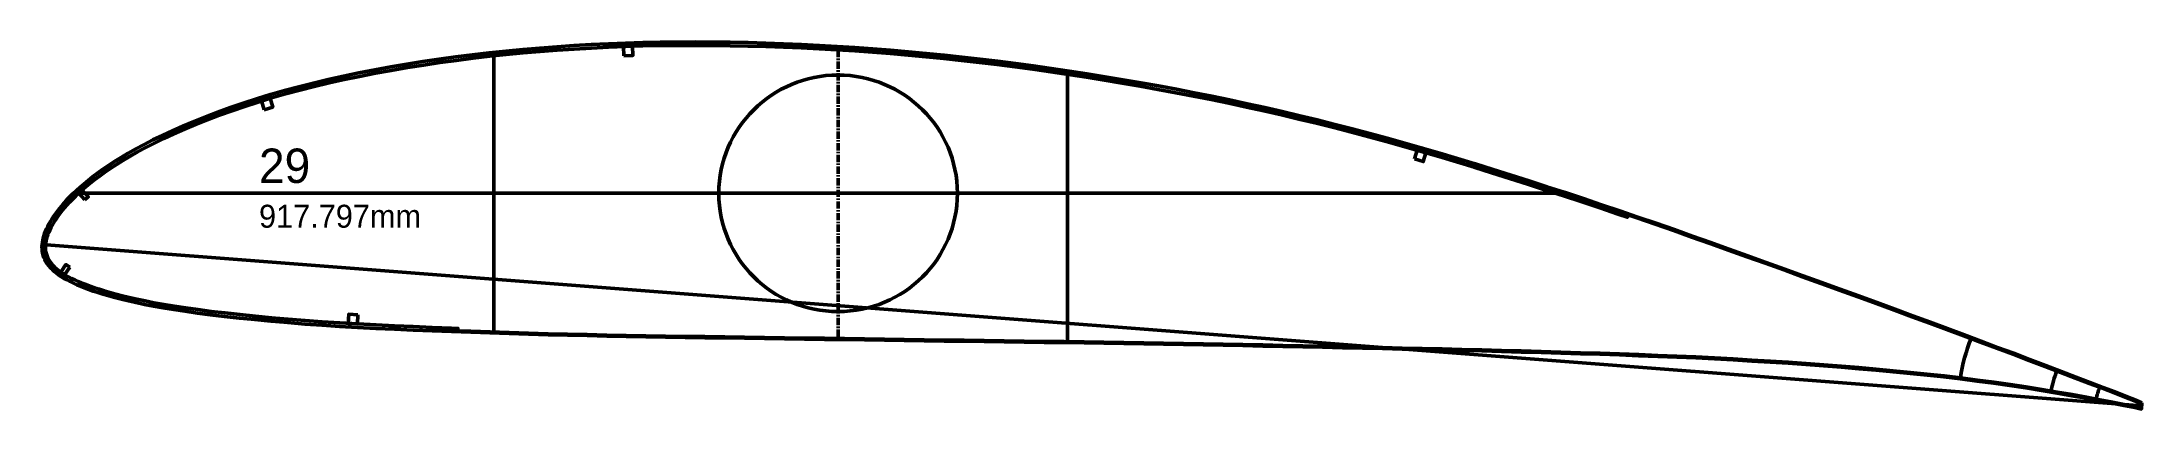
# Model space of a CAD drawing. Header units: metres. Extents: x -3 to 1074, y -15727 to -22.
# Drawn here: x -3 to 912, y -5994 to -5834 of the extents above; entities that cross this region are included whole.
import ezdxf
from ezdxf.enums import TextEntityAlignment as Align

# ---------------------------------------------------------------- set-up
doc = ezdxf.new("R2010")
doc.units = ezdxf.units.M
doc.linetypes.add('CENTER', pattern=[5.08, 3.175, -0.635, 0.635, -0.635])
doc.layers.add('Layer', color=7, linetype='Continuous', lineweight=50)

msp = doc.modelspace()

# ---------------------------------------------------------------- texts
at = {"layer": 'Layer'}
msp.add_text('29', height=15, dxfattribs=at).set_placement((91.78, -5900), align=Align.BOTTOM_LEFT)
msp.add_text('917.797mm', height=10, dxfattribs=at).set_placement((91.78, -5905), align=Align.TOP_LEFT)

# ---------------------------------------------------------------- linework, layer by layer
at = {"layer": 'Layer', "linetype": 'CENTER'}
msp.add_line((344.17, -5837.48), (344.17, -5963.34), dxfattribs=at)
at = {"layer": 'Layer'}
for p, q in [((194.17, -5840.07), (194.17, -5960.53)), ((444.17, -5848.11), (444.17, -5964.71)), ((657.02, -5900), (13.12, -5900)), ((-2.73, -5922.3), (912.36, -5992.71))]:
    msp.add_line(p, q, dxfattribs=at)
for points in [[(912.46, -5991.34), (909.73, -5990.22), (905.34, -5988.52), (900.58, -5986.64), (895.39, -5984.62), (889.72, -5982.46), (883.63, -5980.13), (877.18, -5977.66), (870.43, -5975.09), (863.49, -5972.44), (856.47, -5969.79), (849.41, -5967.18), (842.24, -5964.47), (834.99, -5961.72), (827.62, -5958.98), (820.12, -5956.21), (812.5, -5953.42), (804.73, -5950.57), (796.84, -5947.68), (788.86, -5944.77), (780.82, -5941.83), (772.76, -5938.89), (764.69, -5935.95), (756.62, -5933.03), (748.56, -5930.11), (740.5, -5927.22), (732.46, -5924.34), (724.44, -5921.48), (716.46, -5918.65), (708.5, -5915.86), (700.54, -5913.09), (692.6, -5910.35), (684.68, -5907.64), (676.78, -5904.97), (668.89, -5902.33), (661, -5899.72), (653.12, -5897.15), (645.23, -5894.6), (637.37, -5892.09), (629.56, -5889.61), (621.8, -5887.2), (614.09, -5884.84), (606.41, -5882.54), (598.76, -5880.3), (591.11, -5878.11), (583.48, -5875.98), (575.86, -5873.91), (568.25, -5871.89), (560.64, -5869.93), (553.02, -5868.03), (545.39, -5866.18), (537.75, -5864.38), (530.09, -5862.63), (522.42, -5860.93), (514.73, -5859.28), (507.03, -5857.69), (499.32, -5856.15), (491.59, -5854.65), (483.83, -5853.21), (476.05, -5851.81), (468.26, -5850.46), (460.46, -5849.16), (452.65, -5847.9), (444.85, -5846.69), (437.05, -5845.54), (429.26, -5844.44), (421.47, -5843.39), (413.69, -5842.39), (405.91, -5841.45), (398.13, -5840.57), (390.36, -5839.74), (382.58, -5838.97), (374.81, -5838.25), (367.04, -5837.59), (359.27, -5836.98), (351.5, -5836.44), (343.72, -5835.94), (335.94, -5835.5), (328.17, -5835.12), (320.41, -5834.79), (312.66, -5834.52), (304.92, -5834.31), (297.19, -5834.16), (289.48, -5834.06), (281.81, -5834.01), (274.18, -5834.03), (266.6, -5834.11), (259.06, -5834.26), (251.55, -5834.49), (244.04, -5834.79), (236.55, -5835.16), (229.07, -5835.59), (221.61, -5836.09), (214.17, -5836.66), (206.77, -5837.3), (199.4, -5838.01), (192.07, -5838.78), (184.79, -5839.62), (177.55, -5840.54), (170.37, -5841.52), (163.25, -5842.58), (156.19, -5843.71), (149.18, -5844.92), (142.22, -5846.21), (135.35, -5847.54), (128.6, -5848.93), (121.99, -5850.39), (115.5, -5851.92), (109.15, -5853.52), (102.92, -5855.2), (96.82, -5856.96), (90.85, -5858.78), (85.03, -5860.67), (79.37, -5862.6), (73.89, -5864.59), (68.59, -5866.62), (63.49, -5868.66), (58.63, -5870.7), (54.02, -5872.74), (49.66, -5874.75), (45.57, -5876.75), (41.74, -5878.73), (38.15, -5880.67), (34.81, -5882.56), (31.7, -5884.41), (28.8, -5886.2), (26.13, -5887.94), (23.64, -5889.63), (21.35, -5891.27), (19.23, -5892.88), (17.26, -5894.43), (15.43, -5895.95), (13.74, -5897.41), (12.17, -5898.84), (10.71, -5900.22), (9.35, -5901.57), (8.1, -5902.88), (6.93, -5904.16), (5.85, -5905.41), (4.85, -5906.63), (3.92, -5907.82), (3.07, -5908.98), (2.28, -5910.13), (1.54, -5911.24), (0.85, -5912.32), (0.24, -5913.4), (-0.3, -5914.46), (-0.8, -5915.5), (-1.26, -5916.52), (-1.65, -5917.52), (-1.97, -5918.52), (-2.24, -5919.5), (-2.46, -5920.47), (-2.63, -5921.42), (-2.74, -5922.36), (-2.8, -5923.28), (-2.79, -5924.22), (-2.71, -5925.17), (-2.54, -5926.12), (-2.3, -5927.07), (-1.97, -5928.01), (-1.56, -5928.94), (-1.07, -5929.86), (-0.49, -5930.75), (0.17, -5931.62), (0.9, -5932.47), (1.71, -5933.3), (2.59, -5934.1), (3.54, -5934.89), (4.56, -5935.65), (5.66, -5936.39), (6.84, -5937.1), (8.11, -5937.8), (9.45, -5938.48), (10.88, -5939.16), (12.4, -5939.85), (14.02, -5940.53), (15.75, -5941.22), (17.59, -5941.91), (19.55, -5942.61), (21.66, -5943.31), (23.93, -5944.01), (26.37, -5944.71), (29, -5945.43), (31.84, -5946.17), (34.91, -5946.92), (38.23, -5947.68), (41.84, -5948.44), (45.75, -5949.19), (49.99, -5949.94), (54.61, -5950.69), (59.6, -5951.45), (64.97, -5952.22), (70.7, -5952.97), (76.8, -5953.69), (83.25, -5954.4), (90.03, -5955.08), (97.08, -5955.75), (104.33, -5956.4), (111.73, -5957.01), (119.25, -5957.56), (126.92, -5958.05), (134.74, -5958.49), (142.71, -5958.91), (150.79, -5959.29), (158.97, -5959.65), (167.26, -5959.98), (175.63, -5960.31), (184.04, -5960.62), (192.45, -5960.92), (200.86, -5961.2), (209.29, -5961.44), (217.76, -5961.67), (226.27, -5961.88), (234.8, -5962.08), (243.32, -5962.28), (251.82, -5962.45), (260.35, -5962.59), (268.92, -5962.72), (277.52, -5962.84), (286.15, -5962.97), (294.79, -5963.1), (303.44, -5963.23), (312.12, -5963.35), (320.81, -5963.46), (329.52, -5963.58), (338.22, -5963.7), (346.93, -5963.83), (355.63, -5963.96), (364.33, -5964.08), (373.03, -5964.2), (381.73, -5964.31), (390.43, -5964.43), (399.14, -5964.55), (407.85, -5964.67), (416.55, -5964.8), (425.25, -5964.91), (433.95, -5965.03), (442.65, -5965.14), (451.35, -5965.25), (460.03, -5965.37), (468.7, -5965.49), (477.37, -5965.63), (486.04, -5965.77), (494.7, -5965.91), (503.35, -5966.07), (511.99, -5966.23), (520.63, -5966.41), (529.29, -5966.6), (537.97, -5966.8), (546.66, -5966.99), (555.35, -5967.17), (564.03, -5967.36), (572.71, -5967.55), (581.39, -5967.74), (590.07, -5967.95), (598.75, -5968.15), (607.41, -5968.35), (616.06, -5968.55), (624.69, -5968.76), (633.3, -5968.98), (641.91, -5969.22), (650.54, -5969.47), (659.15, -5969.71), (667.72, -5969.96), (676.22, -5970.22), (684.67, -5970.5), (693.08, -5970.81), (701.45, -5971.12), (709.74, -5971.45), (717.95, -5971.82), (726.1, -5972.23), (734.24, -5972.68), (742.35, -5973.16), (750.39, -5973.62), (758.27, -5974.08), (765.99, -5974.62), (773.69, -5975.25), (781.39, -5975.88), (789.01, -5976.49), (796.53, -5977.15), (804.01, -5977.9), (811.47, -5978.64), (818.85, -5979.34), (826.12, -5980.09), (833.35, -5980.96), (840.64, -5981.89), (847.88, -5982.82), (854.93, -5983.76), (861.83, -5984.83), (868.69, -5985.97), (875.43, -5987.13), (881.93, -5988.26), (888.13, -5989.38), (893.99, -5990.49), (899.48, -5991.53), (904.58, -5992.53), (909.28, -5993.47), (912.19, -5994.08)], [(912.29, -5991.75), (909.57, -5990.64), (905.17, -5988.94), (900.42, -5987.06), (895.23, -5985.04), (889.56, -5982.88), (883.47, -5980.56), (877.02, -5978.08), (870.27, -5975.51), (863.33, -5972.86), (856.32, -5970.22), (849.25, -5967.6), (842.08, -5964.89), (834.84, -5962.14), (827.46, -5959.4), (819.97, -5956.63), (812.34, -5953.84), (804.58, -5950.99), (796.69, -5948.1), (788.7, -5945.19), (780.67, -5942.25), (772.6, -5939.31), (764.53, -5936.37), (756.47, -5933.45), (748.41, -5930.54), (740.35, -5927.64), (732.31, -5924.76), (724.29, -5921.9), (716.31, -5919.08), (708.35, -5916.28), (700.39, -5913.51), (692.45, -5910.77), (688.53, -5909.43), (688.19, -5910.42), (684.2, -5909.06), (676.3, -5906.39), (668.42, -5903.75), (660.54, -5901.15), (652.66, -5898.58), (644.78, -5896.03), (636.92, -5893.52), (629.11, -5891.05), (621.36, -5888.63), (613.66, -5886.27), (605.99, -5883.98), (598.34, -5881.74), (590.71, -5879.56), (583.09, -5877.43), (575.48, -5875.36), (567.87, -5873.34), (560.27, -5871.38), (552.67, -5869.48), (545.05, -5867.64), (537.42, -5865.84), (529.77, -5864.09), (522.1, -5862.4), (514.43, -5860.75), (506.74, -5859.16), (499.04, -5857.62), (491.32, -5856.13), (483.57, -5854.69), (475.8, -5853.29), (468.01, -5851.94), (460.22, -5850.64), (452.42, -5849.38), (444.63, -5848.18), (436.84, -5847.02), (429.06, -5845.92), (421.28, -5844.88), (413.51, -5843.88), (405.74, -5842.94), (397.97, -5842.06), (390.21, -5841.23), (382.45, -5840.46), (374.69, -5839.74), (366.93, -5839.08), (359.17, -5838.48), (351.4, -5837.93), (343.63, -5837.44), (335.87, -5837), (328.11, -5836.62), (320.36, -5836.29), (312.62, -5836.02), (304.89, -5835.81), (297.17, -5835.66), (289.47, -5835.56), (281.81, -5835.51), (274.19, -5835.53), (266.63, -5835.61), (259.11, -5835.76), (251.61, -5835.99), (244.12, -5836.29), (236.63, -5836.66), (229.17, -5837.09), (221.72, -5837.59), (214.3, -5838.16), (206.91, -5838.79), (199.56, -5839.5), (192.24, -5840.27), (184.97, -5841.11), (177.76, -5842.02), (170.59, -5843), (163.49, -5844.06), (156.45, -5845.19), (149.45, -5846.4), (142.51, -5847.68), (135.65, -5849.01), (128.92, -5850.4), (122.33, -5851.85), (115.87, -5853.37), (109.54, -5854.97), (103.34, -5856.65), (97.26, -5858.39), (91.32, -5860.21), (85.52, -5862.08), (79.88, -5864.01), (74.42, -5865.99), (69.15, -5868.01), (64.07, -5870.04), (59.24, -5872.08), (54.65, -5874.1), (50.32, -5876.1), (46.26, -5878.09), (42.45, -5880.05), (38.89, -5881.97), (35.57, -5883.85), (32.49, -5885.68), (29.62, -5887.46), (26.97, -5889.18), (24.52, -5890.85), (22.25, -5892.47), (20.16, -5894.05), (18.22, -5895.59), (16.42, -5897.08), (14.75, -5898.53), (13.2, -5899.93), (11.76, -5901.29), (10.44, -5902.61), (9.21, -5903.89), (8.07, -5905.14), (7.01, -5906.36), (6.03, -5907.55), (5.13, -5908.71), (4.3, -5909.84), (3.53, -5910.96), (2.81, -5912.04), (2.16, -5913.07), (1.58, -5914.08), (1.05, -5915.11), (0.57, -5916.12), (0.14, -5917.06), (-0.22, -5917.98), (-0.52, -5918.91), (-0.77, -5919.84), (-0.98, -5920.73), (-1.14, -5921.6), (-1.24, -5922.47), (-1.3, -5923.28), (-1.3, -5924.09), (-1.23, -5924.91), (-1.09, -5925.74), (-0.88, -5926.57), (-0.59, -5927.41), (-0.24, -5928.23), (0.2, -5929.05), (0.71, -5929.85), (1.3, -5930.64), (1.98, -5931.42), (2.72, -5932.19), (3.54, -5932.95), (4.43, -5933.68), (5.39, -5934.4), (6.44, -5935.1), (7.57, -5935.79), (8.79, -5936.46), (10.1, -5937.13), (11.49, -5937.8), (12.99, -5938.46), (14.58, -5939.14), (16.28, -5939.82), (18.09, -5940.5), (20.02, -5941.19), (22.1, -5941.88), (24.35, -5942.57), (26.76, -5943.27), (29.38, -5943.98), (32.2, -5944.71), (35.24, -5945.46), (38.54, -5946.21), (42.12, -5946.96), (46.01, -5947.71), (50.24, -5948.46), (54.84, -5949.21), (59.81, -5949.97), (65.16, -5950.73), (70.88, -5951.48), (76.96, -5952.2), (83.4, -5952.9), (90.17, -5953.59), (97.21, -5954.26), (104.46, -5954.9), (111.84, -5955.51), (119.35, -5956.06), (127, -5956.55), (134.82, -5956.99), (142.78, -5957.41), (150.85, -5957.79), (159.03, -5958.15), (167.32, -5958.49), (175.68, -5958.81), (178.49, -5958.91), (178.45, -5959.96), (184.05, -5960.17), (192.46, -5960.47), (200.87, -5960.75), (209.3, -5960.99), (217.77, -5961.22), (226.28, -5961.43), (234.81, -5961.63), (243.32, -5961.83), (251.83, -5962), (260.36, -5962.14), (268.92, -5962.27), (277.53, -5962.39), (286.15, -5962.52), (294.8, -5962.65), (303.45, -5962.78), (312.13, -5962.9), (320.82, -5963.01), (329.52, -5963.13), (338.23, -5963.25), (346.93, -5963.38), (355.64, -5963.51), (364.34, -5963.63), (373.03, -5963.75), (381.74, -5963.86), (390.44, -5963.98), (399.15, -5964.1), (407.85, -5964.22), (416.56, -5964.35), (425.26, -5964.47), (433.96, -5964.58), (442.66, -5964.69), (451.35, -5964.8), (460.03, -5964.92), (468.71, -5965.04), (477.38, -5965.18), (486.05, -5965.32), (494.71, -5965.46), (503.36, -5965.62), (512, -5965.78), (520.64, -5965.96), (529.3, -5966.15), (537.98, -5966.35), (546.67, -5966.54), (555.36, -5966.73), (564.04, -5966.91), (572.72, -5967.1), (581.4, -5967.29), (590.08, -5967.5), (598.76, -5967.7), (607.42, -5967.9), (616.07, -5968.1), (624.7, -5968.31), (633.31, -5968.53), (641.93, -5968.77), (650.55, -5969.02), (659.16, -5969.27), (667.73, -5969.51), (676.24, -5969.77), (684.69, -5970.05), (693.1, -5970.36), (701.47, -5970.67), (709.76, -5971), (717.97, -5971.37), (726.13, -5971.78), (734.27, -5972.24), (742.38, -5972.71), (750.42, -5973.17), (758.3, -5973.63), (766.03, -5974.17), (773.73, -5974.8), (781.43, -5975.43), (789.05, -5976.04), (796.57, -5976.7), (804.05, -5977.45), (811.51, -5978.19), (818.9, -5978.89), (826.17, -5979.64), (833.41, -5980.51), (840.69, -5981.45), (847.94, -5982.38), (855, -5983.32), (861.9, -5984.39), (868.77, -5985.53), (875.5, -5986.68), (882.02, -5987.81), (888.21, -5988.94), (894.07, -5990.05), (899.57, -5991.09), (904.67, -5992.09), (909.38, -5993.03), (912.28, -5993.64)]]:
    msp.add_lwpolyline(points, close=True, dxfattribs=at)
for points in [[(250.73, -5840.02), (254.73, -5839.9), (254.61, -5835.9), (250.61, -5836.02), (250.73, -5840.02)], [(93.98, -5863.58), (97.81, -5862.41), (96.64, -5858.58), (92.81, -5859.75), (93.98, -5863.58)], [(595.36, -5885.04), (599.2, -5886.16), (600.33, -5882.32), (596.49, -5881.2), (595.36, -5885.04)], [(15.88, -5902.89), (17.37, -5901.55), (14.68, -5898.58), (13.2, -5899.93), (15.88, -5902.89)], [(9.29, -5932.2), (7.63, -5931.08), (5.4, -5934.41), (7.07, -5935.52), (9.29, -5932.2)], [(134.88, -5952.99), (130.88, -5952.76), (130.66, -5956.76), (134.65, -5956.98), (134.88, -5952.99)]]:
    msp.add_lwpolyline(points, dxfattribs=at)
for radius, start, end in [(80, 158.44955, 171.21695), (40, 157.58326, 170.68203), (20, 156.08013, 171.53661)]:
    msp.add_arc((912.36, -5992.71), radius, start, end, dxfattribs=at)
msp.add_ellipse((344.17, -5900), major_axis=(52, 0), ratio=0.991644, dxfattribs=at)

msp.set_redraw_order([(e.dxf.handle, doc.entitydb.next_handle()) for e in msp.query("TEXT MTEXT ATTDEF DIMENSION ARC_DIMENSION")])  # texts and dimensions are drawn at this point

doc.saveas('drawing.dxf')
